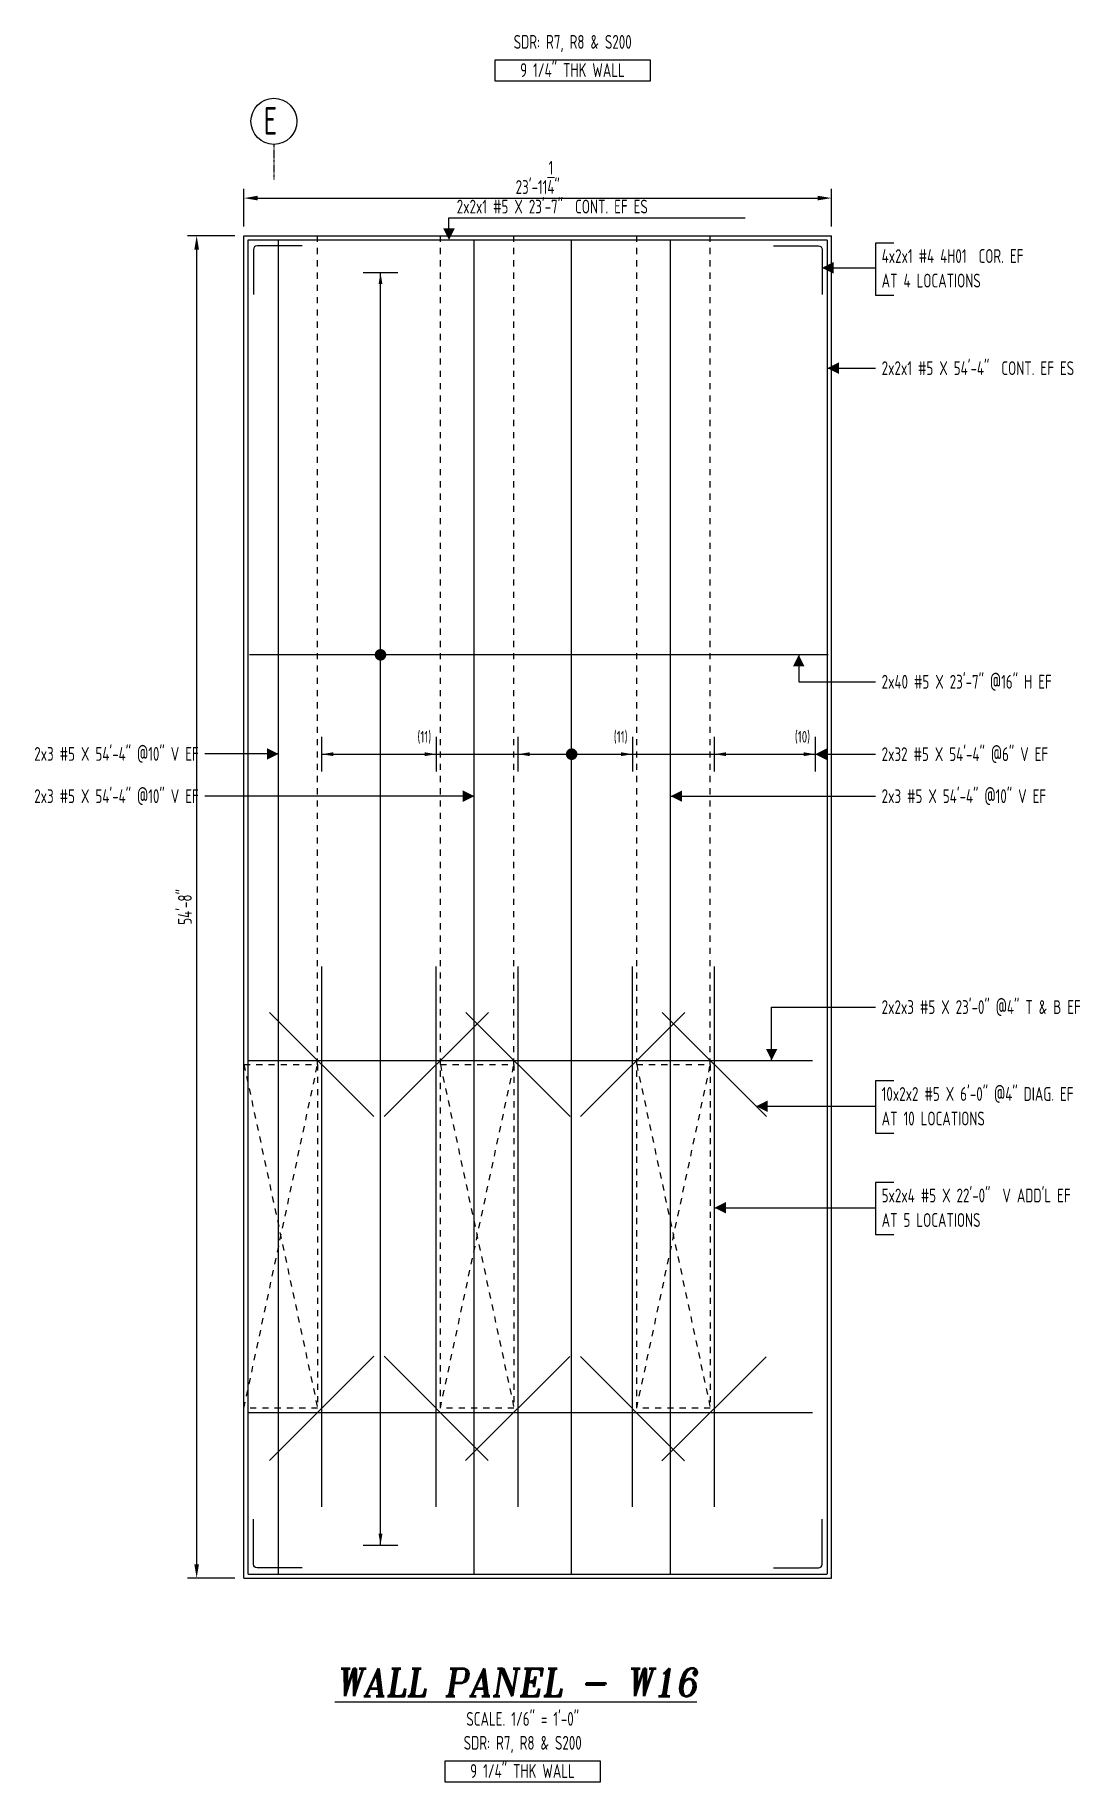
# Model space of a CAD drawing. Header units: inches. Extents: x -3675 to 26577, y -2273 to 5046.
# Drawn here: x 17819 to 18330, y -186 to 668 of the extents above; entities that cross this region are included whole.
import ezdxf
from ezdxf.enums import TextEntityAlignment as Align

# ---------------------------------------------------------------- set-up
doc = ezdxf.new("R2010")
doc.units = ezdxf.units.IN
doc.header["$MEASUREMENT"] = 0
doc.linetypes.add('HIDDEN', pattern=[6, 3, -3])
doc.linetypes.add('PHANTOM', pattern=[2.5, 1.25, -0.25, 0.25, -0.25, 0.25, -0.25])
doc.layers.get('0').update_dxf_attribs({"linetype": 'CONTINUOUS'})
doc.layers.get('Defpoints').update_dxf_attribs({"linetype": 'CONTINUOUS'})
for name, color, linetype in [('0-25TEXT', 7, 'CONTINUOUS'), ('0-35', 3, 'CONTINUOUS'), ('0-35TEXT', 3, 'CONTINUOUS'), ('0-50', 10, 'CONTINUOUS'), ('BAR-LBL', 2, 'CONTINUOUS'), ('GRID', 8, 'PHANTOM'), ('hidden', 7, 'HIDDEN'), ('INTERMEDIATERANGELAY', 7, 'CONTINUOUS'), ('RANGELAY', 7, 'CONTINUOUS'), ('REBARS', 4, 'CONTINUOUS')]:
    doc.layers.add(name, color=color, linetype=linetype)
doc.layers.add('COVER', color=6, linetype='CONTINUOUS', lineweight=0, plot=False)
doc.styles.add('AR', font='ARCHQUIK.shx', dxfattribs={"width": 0.8})
doc.styles.add('ROMANT', font='romant')
doc.dimstyles.new('CADS_DIM_48', dxfattribs={"dimscale": 48, "dimtxt": 0.09375, "dimasz": 0.09375, "dimexe": 0.0625, "dimexo": 0.0625, "dimgap": 0.09375, "dimtad": 0, "dimtih": 1, "dimtoh": 1, "dimzin": 1, "dimdsep": 46, "dimlunit": 4, "dimtxsty": 'AR', "dimblk": 'CLOSED', "dimcen": 0.1875, "dimadec": 0, "dimazin": 0, "dimtfac": 1, "dimtofl": 0, "dimtmove": 0, "dimatfit": 1, "dimldrblk": 'DOTBLANK', "dimfxl": 1, "dimtzin": 0, "dimarcsym": 0})

msp = doc.modelspace()

# ---------------------------------------------------------------- texts
at = {"color": 7, "linetype": 'Continuous', "style": 'ROMANT', "oblique": 9, "width": 0.95}
msp.add_text('%%UWALL PANEL - W16', height=13.5, dxfattribs=at).set_placement((18054.25506, -144.18654), align=Align.CENTER)
at = {"layer": '0-25TEXT', "style": 'AR', "width": 0.8}
for s, p in [(' (11) ', (18014.88295, 321.8404)), (' (11) ', (18110.88295, 321.8404)), (' (10) ', (18200.13295, 321.8404))]:
    msp.add_text(s, height=5.669291, dxfattribs=at).set_placement(p, align=Align.RIGHT)
at = {"layer": '0-35TEXT', "style": 'AR', "width": 0.8}
for s, p in [('SDR: R7, R8 & S200', (18081.5927, 660.87553)), ('9 1/4" THK WALL', (18081.51578, 647.08751)), ('SCALE. 1/6" = 1\'-0"', (18057.15937, -158.63343)), ('SDR: R7, R8 & S200', (18057.15937, -170.30163)), ('9 1/4" THK WALL', (18057.08245, -184.08965))]:
    msp.add_text(s, height=6.7498312, dxfattribs=at).set_placement(p, align=Align.CENTER)
for s, p in [('AT 4 LOCATIONS', (18232.65009, 544.22264)), ('AT 10 LOCATIONS', (18232.65009, 134.7561)), ('AT 5 LOCATIONS', (18232.65009, 85.15332))]:
    msp.add_text(s, height=6.7498312, dxfattribs=at).set_placement(p)
at = {"layer": '0-50', "style": 'AR', "width": 0.8}
msp.add_text('E', height=13.5, dxfattribs=at).set_placement((17930.52141, 618.94493))
at = {"layer": 'BAR-LBL', "style": 'AR', "width": 0.8}
for s, p in [('2x2x1 #5 X 23\'-7"  CONT. EF ES', (18024.89671, 580.40221)), ('4x2x1 #4 4H01  COR. EF', (18232.65009, 556.22138)), ('2x2x1 #5 X 54\'-4"  CONT. EF ES', (18232.65009, 501.44232)), ('2x40 #5 X 23\'-7" @16" H EF', (18232.65009, 348.19158)), ('2x32 #5 X 54\'-4" @6" V EF', (18232.65009, 312.79646)), ('2x3 #5 X 54\'-4" @10" V EF', (18232.65009, 292.28799)), ('2x2x3 #5 X 23\'-0" @4" T & B EF', (18232.65009, 189.21066)), ('10x2x2 #5 X 6\'-0" @4" DIAG. EF', (18232.65009, 146.75484)), ('5x2x4 #5 X 22\'-0"  V ADD\'L EF', (18232.65009, 97.15206))]:
    msp.add_text(s, height=6.7492913, dxfattribs=at).set_placement(p)
for p in [(17898.74604, 312.93431), (17898.74604, 292.288)]:
    msp.add_text('2x3 #5 X 54\'-4" @10" V EF', height=6.7492913, dxfattribs=at).set_placement(p, align=Align.RIGHT)

# ---------------------------------------------------------------- blocks, each defined once
blk = doc.blocks.new('*D91')
at = {"layer": 'COVER', "color": 0, "lineweight": -2, "transparency": 16777216}
for p, q in [((17920.88, 574.04), (17920.88, 592.42)), ((18208.13, 574.04), (18208.13, 592.42)), ((17927.63, 587.92), (18201.38, 587.92))]:
    blk.add_line(p, q, dxfattribs=at)
at = {"layer": 'COVER', "color": 0, "transparency": 16777216}
for points in [[(17927.63, 589.05), (17927.63, 586.8), (17920.88, 587.92)], [(18201.38, 589.05), (18201.38, 586.8), (18208.13, 587.92)]]:
    blk.add_solid(points, dxfattribs=at)
at = {"layer": 'Defpoints', "color": 0, "transparency": 16777216}
for p in [(18208.13, 587.92), (17920.88, 569.54), (18208.13, 569.54)]:
    blk.add_point(p, dxfattribs=at)
at = {"layer": 'COVER', "color": 0, "transparency": 16777216, "insert": (18064.51, 598.05), "char_height": 6.75, "attachment_point": 5, "style": 'AR'}
blk.add_mtext('23\'-11{\\H1.000000x;\\S1/4;}"', dxfattribs=at)
blk = doc.blocks.new('_DotBlank')
at = {"layer": '0-35', "color": 0, "lineweight": -2}
blk.add_line((-0.5, 0), (-1, 0), dxfattribs=at)
blk.add_circle((0, 0), 0.5, dxfattribs=at)
blk = doc.blocks.new('*D92')
at = {"layer": 'COVER', "color": 0, "lineweight": -2, "transparency": 16777216}
for p, q in [((17916.38, 569.54), (17893.25, 569.54)), ((17897.75, 562.79), (17897.75, -79.71)), ((17916.38, -86.46), (17893.25, -86.46))]:
    blk.add_line(p, q, dxfattribs=at)
at = {"layer": 'COVER', "color": 0, "transparency": 16777216}
for points in [[(17896.62, 562.79), (17898.87, 562.79), (17897.75, 569.54)], [(17896.62, -79.71), (17898.87, -79.71), (17897.75, -86.46)]]:
    blk.add_solid(points, dxfattribs=at)
at = {"layer": 'Defpoints', "color": 0, "transparency": 16777216}
for p in [(17920.88, 569.54), (17897.75, -86.46), (17920.88, -86.46)]:
    blk.add_point(p, dxfattribs=at)
at = {"layer": 'COVER', "color": 0, "transparency": 16777216, "insert": (17892.01, 241.54), "char_height": 6.75, "attachment_point": 5, "rotation": 90, "style": 'AR'}
blk.add_mtext('54\'-8"', dxfattribs=at)
blk = doc.blocks.new('leadrblk')
blk.add_lwpolyline([(0, 0, 0, 1, 0), (1, 0, 1, 1, 0)], format="xyseb")
blk = doc.blocks.new('rendmark')
at = {"color": 4}
blk.add_line((0, -3), (0, 3), dxfattribs=at)
blk = doc.blocks.new('rarrow')
at = {"color": 7}
blk.add_solid([(2, -0.33), (2, 0.33), (0, 0)], dxfattribs=at)
blk = doc.blocks.new('*U132', base_point=(17987.63, -70.46))
at = {"layer": 'RANGELAY'}
blk.add_line((17987.63, -70.46), (17987.63, 551.54), dxfattribs=at)
at = {"layer": 'RANGELAY', "xscale": 2.834645669291339, "yscale": 2.834645669291339}
for name, p, rotation in [('rendmark', (17987.63, 551.54), 269.999996895974), ('rarrow', (17987.63, 551.54), 269.999996895974), ('rarrow', (17987.63, -70.46), 89.99999996644304), ('rendmark', (17987.63, -70.46), 89.99999996644304)]:
    blk.add_blockref(name, p, dxfattribs=dict(at, rotation=rotation))
blk = doc.blocks.new('VPM6F0DC1')
at = {"const_width": 1}
blk.add_lwpolyline([(-0.5, 0, 1), (0.5, 0, 1)], format="xyb", close=True, dxfattribs=at)
blk = doc.blocks.new('*U299', base_point=(18206.51, 364.4))
at = {"layer": 'REBARS', "color": 0}
blk.add_lwpolyline([(18206.51, 364.72), (17923.51, 364.72)], dxfattribs=at)
blk = doc.blocks.new('*U135', base_point=(17958.6, -51.6))
at = {"layer": 'REBARS', "color": 0}
blk.add_lwpolyline([(17958.91, -51.6), (17958.91, 212.4)], dxfattribs=at)
blk = doc.blocks.new('*U1114', base_point=(17958.88, 316.17))
at = {"layer": 'INTERMEDIATERANGELAY'}
for p, q in [((18014.88, 316.17), (18054.89, 316.17)), ((18110.88, 316.17), (18150.88, 316.17))]:
    blk.add_line(p, q, dxfattribs=at)
at = {"layer": 'RANGELAY'}
for p, q in [((17958.88, 316.17), (18014.88, 316.17)), ((18054.89, 316.17), (18110.88, 316.17)), ((18150.88, 316.17), (18200.13, 316.17))]:
    blk.add_line(p, q, dxfattribs=at)
at = {"layer": 'RANGELAY', "xscale": 2.834645669291339, "yscale": 2.834645669291339}
for name, p in [('rendmark', (17958.88, 316.17)), ('rendmark', (18054.89, 316.17)), ('rendmark', (18150.88, 316.17)), ('rarrow', (17958.88, 316.17)), ('rarrow', (18054.89, 316.17)), ('rarrow', (18150.88, 316.17))]:
    blk.add_blockref(name, p, dxfattribs=at)
at = {"layer": 'RANGELAY', "xscale": 2.834645669291339, "yscale": 2.834645669291339, "rotation": 179.999996929531}
for name, p in [('rendmark', (18014.88, 316.17)), ('rendmark', (18110.88, 316.17)), ('rendmark', (18200.13, 316.17)), ('rarrow', (18014.88, 316.17)), ('rarrow', (18110.88, 316.17)), ('rarrow', (18200.13, 316.17))]:
    blk.add_blockref(name, p, dxfattribs=at)
blk = doc.blocks.new('VPM6F12C1')
at = {"const_width": 1}
blk.add_lwpolyline([(-0.5, 0, 1), (0.5, 0, 1)], format="xyb", close=True, dxfattribs=at)
blk = doc.blocks.new('*U180', base_point=(18081.4, -84.46))
at = {"layer": 'REBARS', "color": 0}
blk.add_lwpolyline([(18081.09, -84.46), (18081.09, 567.54)], dxfattribs=at)
blk = doc.blocks.new('*U373', base_point=(18033.74, -84.46))
at = {"layer": 'REBARS', "color": 0}
blk.add_lwpolyline([(18033.43, -84.46), (18033.43, 567.54)], dxfattribs=at)
blk = doc.blocks.new('*U371', base_point=(18129.8, -84.46))
at = {"layer": 'REBARS', "color": 0}
blk.add_lwpolyline([(18129.48, -84.46), (18129.49, 567.54)], dxfattribs=at)
blk = doc.blocks.new('*U375', base_point=(17938.05, -84.46))
at = {"layer": 'REBARS', "color": 0}
blk.add_lwpolyline([(17937.74, -84.46), (17937.74, 567.54)], dxfattribs=at)
blk = doc.blocks.new('*U333', base_point=(17925.26, 564.79))
at = {"layer": 'REBARS', "color": 0}
blk.add_lwpolyline([(17949.26, 564.54), (17927.26, 564.54, 0.414214), (17925.51, 562.79), (17925.51, 540.79)], format="xyb", dxfattribs=at)
blk = doc.blocks.new('*U713', base_point=(17984.07, 22.21))
at = {"layer": 'REBARS', "color": 0}
blk.add_lwpolyline([(17984.29, 21.99), (17933.38, -28.92)], dxfattribs=at)
blk = doc.blocks.new('*U714', base_point=(17984.07, 138.86))
at = {"layer": 'REBARS', "color": 0}
blk.add_lwpolyline([(17984.29, 139.08), (17933.38, 189.99)], dxfattribs=at)
blk = doc.blocks.new('*U715', base_point=(17989.62, 22.15))
at = {"layer": 'REBARS', "color": 0}
blk.add_lwpolyline([(17989.4, 21.93), (18040.25, -29.05)], dxfattribs=at)
blk = doc.blocks.new('*U716', base_point=(18080, 22.04))
at = {"layer": 'REBARS', "color": 0}
blk.add_lwpolyline([(18080.22, 21.82), (18029.25, -29.03)], dxfattribs=at)
blk = doc.blocks.new('*U717', base_point=(18085.62, 22.03))
at = {"layer": 'REBARS', "color": 0}
blk.add_lwpolyline([(18085.4, 21.81), (18136.25, -29.16)], dxfattribs=at)
blk = doc.blocks.new('*U718', base_point=(18176, 21.92))
at = {"layer": 'REBARS', "color": 0}
blk.add_lwpolyline([(18176.22, 21.7), (18125.25, -29.15)], dxfattribs=at)
blk = doc.blocks.new('*U719', base_point=(17989.69, 138.86))
at = {"layer": 'REBARS', "color": 0}
blk.add_lwpolyline([(17989.47, 139.08), (18040.38, 189.99)], dxfattribs=at)
blk = doc.blocks.new('*U720', base_point=(18080.07, 138.86))
at = {"layer": 'REBARS', "color": 0}
blk.add_lwpolyline([(18080.29, 139.08), (18029.38, 189.99)], dxfattribs=at)
blk = doc.blocks.new('*U721', base_point=(18085.69, 138.86))
at = {"layer": 'REBARS', "color": 0}
blk.add_lwpolyline([(18085.47, 139.08), (18136.38, 189.99)], dxfattribs=at)
blk = doc.blocks.new('*U722', base_point=(18176.07, 138.86))
at = {"layer": 'REBARS', "color": 0}
blk.add_lwpolyline([(18176.29, 139.08), (18125.38, 189.99)], dxfattribs=at)
blk = doc.blocks.new('*U136', base_point=(18150.6, -51.6))
at = {"layer": 'REBARS', "color": 0}
blk.add_lwpolyline([(18150.91, -51.6), (18150.91, 212.4)], dxfattribs=at)
blk = doc.blocks.new('*U137', base_point=(18111.17, -51.6))
at = {"layer": 'REBARS', "color": 0}
blk.add_lwpolyline([(18110.85, -51.6), (18110.85, 212.4)], dxfattribs=at)
blk = doc.blocks.new('*U138', base_point=(18054.6, -51.6))
at = {"layer": 'REBARS', "color": 0}
blk.add_lwpolyline([(18054.91, -51.6), (18054.91, 212.4)], dxfattribs=at)
blk = doc.blocks.new('*U139', base_point=(18015.17, -51.6))
at = {"layer": 'REBARS', "color": 0}
blk.add_lwpolyline([(18014.85, -51.6), (18014.85, 212.4)], dxfattribs=at)
blk = doc.blocks.new('*U181', base_point=(17922.88, -5.15))
at = {"layer": 'REBARS', "color": 0}
blk.add_lwpolyline([(17922.88, -5.46), (18198.88, -5.46)], dxfattribs=at)
blk = doc.blocks.new('*U377', base_point=(17923.2, -84.46))
at = {"layer": 'REBARS', "color": 0}
blk.add_lwpolyline([(17922.88, -84.46), (17922.88, 567.54)], dxfattribs=at)
blk = doc.blocks.new('*U378', base_point=(18205.82, -84.46))
at = {"layer": 'REBARS', "color": 0}
blk.add_lwpolyline([(18206.13, -84.46), (18206.13, 567.54)], dxfattribs=at)
blk = doc.blocks.new('*U334', base_point=(18203.76, 564.79))
at = {"layer": 'REBARS', "color": 0}
blk.add_lwpolyline([(18179.76, 564.54), (18201.76, 564.54, -0.414213), (18203.51, 562.79), (18203.51, 540.79)], format="xyb", dxfattribs=at)
blk = doc.blocks.new('*U287', base_point=(17922.88, 567.22))
at = {"layer": 'REBARS', "color": 0}
blk.add_lwpolyline([(17922.88, 567.54), (18205.88, 567.54)], dxfattribs=at)
blk = doc.blocks.new('*U182', base_point=(17922.88, 166.22))
at = {"layer": 'REBARS', "color": 0}
blk.add_lwpolyline([(17922.88, 166.54), (18198.88, 166.54)], dxfattribs=at)
blk = doc.blocks.new('*U335', base_point=(17925.26, -81.71))
at = {"layer": 'REBARS', "color": 0}
blk.add_lwpolyline([(17949.26, -81.46), (17927.26, -81.46, -0.414214), (17925.51, -79.71), (17925.51, -57.71)], format="xyb", dxfattribs=at)
blk = doc.blocks.new('*U336', base_point=(18203.76, -81.71))
at = {"layer": 'REBARS', "color": 0}
blk.add_lwpolyline([(18179.76, -81.46), (18201.76, -81.46, 0.414214), (18203.51, -79.71), (18203.51, -57.71)], format="xyb", dxfattribs=at)
blk = doc.blocks.new('*U288', base_point=(17922.88, -84.15))
at = {"layer": 'REBARS', "color": 0}
blk.add_lwpolyline([(17922.88, -84.46), (18205.88, -84.46)], dxfattribs=at)

# ---------------------------------------------------------------- dimensions: what is measured, and where the dimension line sits
at = {"layer": 'COVER'}
dim = msp.add_linear_dim(base=(18208.13295, 587.92174), p1=(17920.88295, 569.53543), p2=(18208.13295, 569.53543), dimstyle='CADS_DIM_48', override={"dimscale": 72, "dimgap": 0.03125, "dimtad": 1, "dimtih": 0, "dimtoh": 0, "dimdec": 4, "dimtdec": 4}, dxfattribs=at)
dim.commit()
dim.dimension.update_dxf_attribs({"geometry": '*D91', "text_midpoint": (18064.50795, 587.92174), "dimtype": 160})
dim = msp.add_linear_dim(base=(17897.74835, -86.46457), p1=(17920.88295, 569.53543), p2=(17920.88295, -86.46457), angle=90, dimstyle='CADS_DIM_48', override={"dimscale": 72, "dimgap": 0.03125, "dimtad": 1, "dimtih": 0, "dimtoh": 0, "dimdec": 4, "dimtdec": 4}, dxfattribs=at)
dim.commit()
dim.dimension.update_dxf_attribs({"geometry": '*D92', "text_midpoint": (17892.00697, 241.53543)})

# ---------------------------------------------------------------- linework, layer by layer
at = {"layer": '0-25TEXT'}
for points in [[(18021.06923, 569.53543), (18021.06923, 578.21286), (18165.9281, 578.21286)], [(18238.64946, 565.97036), (18229.6504, 565.97036), (18229.6504, 540.47304), (18238.64946, 540.47304)], [(18238.64946, 565.97036), (18229.6504, 565.97036), (18229.6504, 540.47304), (18238.64946, 540.47304)], [(18203.5076, 553.86095), (18229.6504, 553.86095)], [(18206.13297, 504.81697), (18229.6504, 504.81697)], [(18192.08313, 364.71734), (18192.08313, 351.56622), (18229.6504, 351.56622)], [(17937.73753, 316.30895), (17901.74572, 316.30895)], [(18200.13295, 316.17111), (18229.6504, 316.17111)], [(18033.43229, 295.66264), (17901.74572, 295.66264)], [(18129.48497, 295.66264), (18229.6504, 295.66264)], [(18178.86981, 166.53543), (18178.86981, 192.58531), (18229.6504, 192.58531)], [(18238.64946, 156.50381), (18229.6504, 156.50381), (18229.6504, 131.00649), (18238.64946, 131.00649)], [(18171.2438, 144.13011), (18229.6504, 144.13011)], [(18238.64946, 106.90104), (18229.6504, 106.90104), (18229.6504, 81.40372), (18238.64946, 81.40372)], [(18150.91102, 94.52734), (18229.6504, 94.52734)]]:
    msp.add_lwpolyline(points, dxfattribs=at)
at = {"layer": '0-35'}
for p, q in [((17920.88295, -86.46457), (17920.88295, 569.53543)), ((17920.88295, 569.53543), (18208.13295, 569.53543)), ((18208.13295, -86.46457), (18208.13295, 569.53543)), ((18208.13295, -14.46457), (18208.13295, 569.53543)), ((17920.88295, -86.46457), (18208.13295, -86.46457))]:
    msp.add_line(p, q, dxfattribs=at)
at = {"layer": '0-50'}
for points in [[(18043.64928, 655.41871), (18119.53612, 655.41871), (18119.53612, 645.06235), (18043.64928, 645.06235)], [(18019.21595, -175.75845), (18095.10279, -175.75845), (18095.10279, -186.11481), (18019.21595, -186.11481)]]:
    msp.add_lwpolyline(points, close=True, dxfattribs=at)
msp.add_circle((17935.50795, 625.43138), 11.25, dxfattribs=at)
at = {"layer": 'GRID', "lineweight": -3}
msp.add_lwpolyline([(17935.50795, 614.18138), (17935.50795, 596.94045)], dxfattribs=at)
at = {"layer": 'hidden'}
for p, q in [((17956.88295, 164.53543), (17956.88295, 569.53543)), ((18016.88295, 164.53543), (18016.88295, 569.53543)), ((18052.88295, 164.53543), (18052.88295, 569.53543)), ((18112.88295, 164.53543), (18112.88295, 569.53543)), ((18148.88295, 164.53543), (18148.88295, 569.53543)), ((17920.88295, -3.46457), (17956.88295, 164.53543)), ((17920.88295, 164.53543), (17956.88295, -3.46457)), ((18016.88295, 164.53543), (18052.88295, -3.46457)), ((18016.88295, -3.46457), (18052.88295, 164.53543)), ((18112.88295, 164.53543), (18148.88295, -3.46457)), ((18112.88295, -3.46457), (18148.88295, 164.53543))]:
    msp.add_line(p, q, dxfattribs=at)
for points in [[(17920.88295, 164.53543), (17956.88295, 164.53543), (17956.88295, -3.46457), (17920.88295, -3.46457)], [(18016.88295, 164.53543), (18052.88295, 164.53543), (18052.88295, -3.46457), (18016.88295, -3.46457)], [(18112.88295, 164.53543), (18148.88295, 164.53543), (18148.88295, -3.46457), (18112.88295, -3.46457)]]:
    msp.add_lwpolyline(points, close=True, dxfattribs=at)

# ---------------------------------------------------------------- block references
at = {"layer": '0-25TEXT'}
for name, p, xscale, yscale, rotation in [('leadrblk', (18021.09509, 567.45267), 5.623937007874017, 2.250708661417324, 90.00000153523449), ('VPM6F0DC1', (17987.62619, 364.71734), 2.834645669291338, 2.834645669291338, 269.9999999664429), ('leadrblk', (18192.08313, 364.71734), 5.623937007874017, 2.250708661417324, 270.0000046057035), ('leadrblk', (18178.86981, 166.53543), 5.623937007874017, 2.250708661417324, 90.00000153523449)]:
    msp.add_blockref(name, p, dxfattribs=dict(at, xscale=xscale, yscale=yscale, rotation=rotation))
for name, p, xscale, yscale in [('leadrblk', (18203.5076, 553.86095), 5.623937007874017, 2.250708661417324), ('leadrblk', (18206.13297, 504.81697), 5.623937007874017, 2.250708661417324), ('leadrblk', (17937.73753, 316.30895), -5.623937007874017, 2.250708661417324), ('VPM6F12C1', (18081.08561, 316.17111), 2.834645669291338, 2.834645669291338), ('leadrblk', (18200.13295, 316.17111), 5.623937007874017, 2.250708661417324), ('leadrblk', (18033.43229, 295.66264), -5.623937007874017, 2.250708661417324), ('leadrblk', (18129.48497, 295.66264), 5.623937007874017, 2.250708661417324), ('leadrblk', (18171.2438, 144.13011), 5.623937007874017, 2.250708661417324), ('leadrblk', (18150.91102, 94.52734), 5.623937007874017, 2.250708661417324)]:
    msp.add_blockref(name, p, dxfattribs=dict(at, xscale=xscale, yscale=yscale))
at = {"layer": 'RANGELAY'}
for name, p in [('*U132', (17987.62619, -70.46457)), ('*U1114', (17958.88295, 316.17111))]:
    msp.add_blockref(name, p, dxfattribs=at)
at = {"layer": 'REBARS', "color": 4}
for name, p in [('*U377', (17923.19521, -84.46457)), ('*U287', (17922.88295, 567.22293)), ('*U333', (17925.25831, 564.78551)), ('*U375', (17938.0499, -84.46457)), ('*U373', (18033.74467, -84.46457)), ('*U180', (18081.398, -84.46457)), ('*U371', (18129.79735, -84.46457)), ('*U334', (18203.75758, 564.78551)), ('*U378', (18205.82068, -84.46457)), ('*U299', (18206.50789, 364.40484)), ('*U135', (17958.59857, -51.59573)), ('*U139', (18015.16732, -51.59573)), ('*U138', (18054.59857, -51.59573)), ('*U137', (18111.16732, -51.59573)), ('*U136', (18150.59857, -51.59573)), ('*U714', (17984.07335, 138.85862)), ('*U719', (17989.69254, 138.85862)), ('*U720', (18080.07335, 138.85862)), ('*U721', (18085.69254, 138.85862)), ('*U722', (18176.07335, 138.85862)), ('*U182', (17922.88295, 166.22293)), ('*U713', (17984.07335, 22.21224)), ('*U715', (17989.62034, 22.14942)), ('*U716', (18080.00108, 22.0376)), ('*U717', (18085.62027, 22.03065)), ('*U718', (18176.00101, 21.91883)), ('*U181', (17922.88295, -5.15207)), ('*U335', (17925.25831, -81.71457)), ('*U336', (18203.75758, -81.71457)), ('*U288', (17922.88295, -84.15207))]:
    msp.add_blockref(name, p, dxfattribs=at)

msp.set_redraw_order([(e.dxf.handle, doc.entitydb.next_handle()) for e in msp.query("TEXT MTEXT ATTDEF DIMENSION ARC_DIMENSION")])  # texts and dimensions are drawn at this point

doc.saveas('drawing.dxf')
